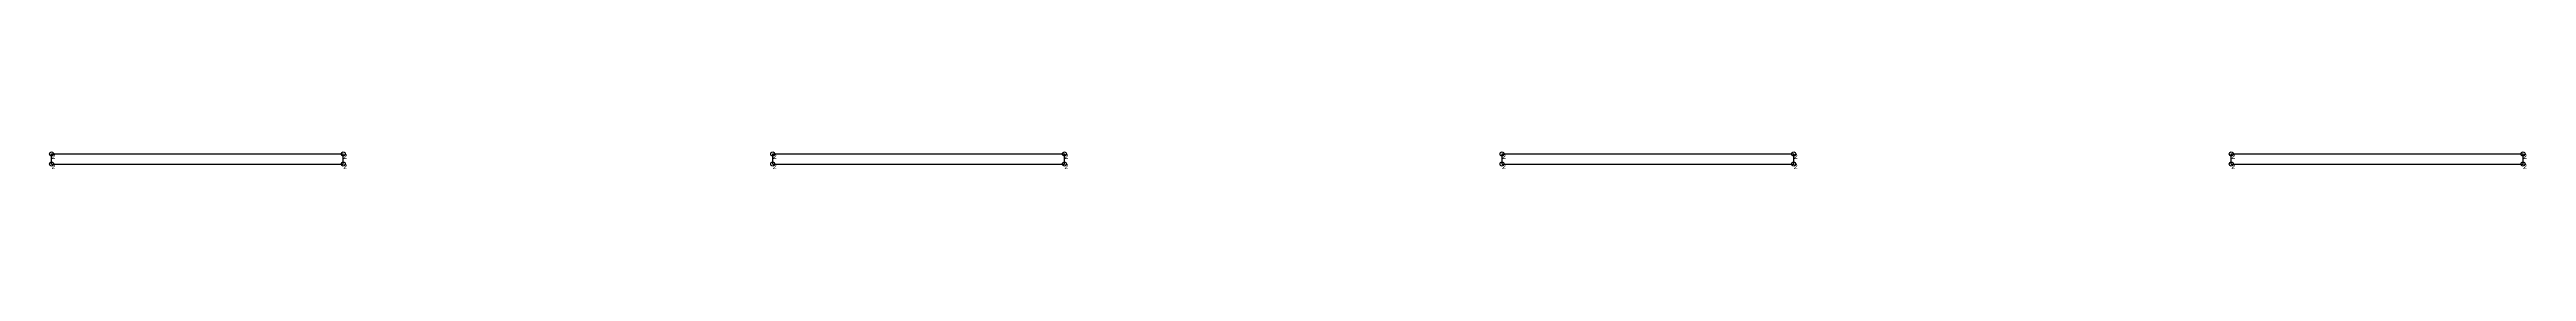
# Model space of a CAD drawing. Header units: metres. Extents: x 233 to 1676, y 438 to 1102.
# Drawn here: x 242 to 1465, y 648 to 657 of the extents above; entities that cross this region are included whole.
import ezdxf

# ---------------------------------------------------------------- set-up
doc = ezdxf.new("R2010")
doc.units = ezdxf.units.M

msp = doc.modelspace()

# ---------------------------------------------------------------- linework, layer by layer
for p, q in [((243, 651), (243, 656)), ((243, 656), (387, 656)), ((243, 651), (387, 651)), ((387, 651), (387, 656)), ((599, 651), (599, 656)), ((599, 656), (743, 656)), ((599, 651), (743, 651)), ((743, 651), (743, 656)), ((959, 651), (959, 656)), ((959, 656), (1103, 656)), ((959, 651), (1103, 651)), ((1103, 651), (1103, 656)), ((1319, 651), (1319, 656)), ((1319, 656), (1463, 656)), ((1319, 651), (1463, 651)), ((1463, 651), (1463, 656))]:
    msp.add_line(p, q)
at = {"layer": 'debug', "color": 5}
for centre in [(243, 656), (243, 651), (387, 656), (387, 651), (599, 656), (599, 651), (743, 656), (743, 651), (959, 656), (959, 651), (1103, 656), (1103, 651), (1319, 656), (1319, 651), (1463, 656), (1463, 651)]:
    msp.add_circle(centre, 1, dxfattribs=at)

# ---------------------------------------------------------------- texts
at = {"layer": 'debug', "char_height": 2.5, "attachment_point": 1}
for insert in [(243, 656), (243, 651), (387, 656), (387, 651), (599, 656), (599, 651), (743, 656), (743, 651), (959, 656), (959, 651), (1103, 656), (1103, 651), (1319, 656), (1319, 651), (1463, 656), (1463, 651)]:
    msp.add_mtext('2', dxfattribs=dict(at, insert=insert))

doc.saveas('drawing.dxf')
